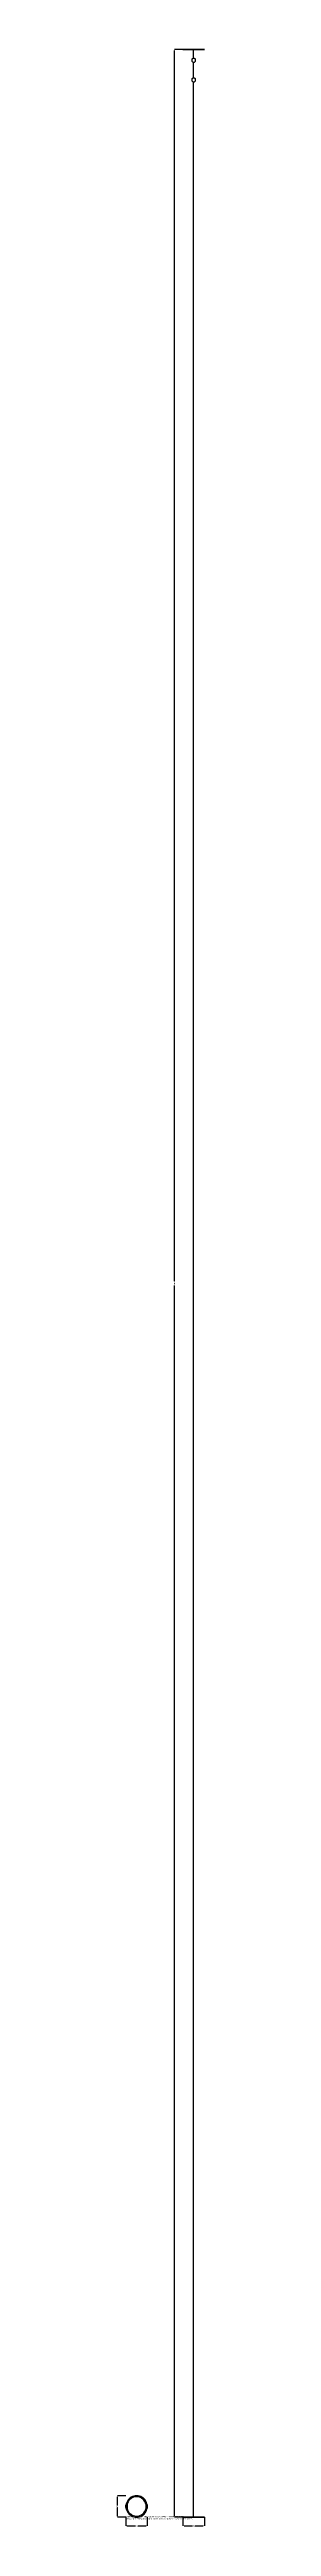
# Model space of a CAD drawing. Header units: millimetres. Extents: x -26 to 220, y -7026 to 6900.
# Drawn here: x -26 to 220, y -26 to 6900 of the extents above; entities that cross this region are included whole.
import ezdxf

# ---------------------------------------------------------------- set-up
doc = ezdxf.new("R2010")
doc.units = ezdxf.units.MM
for name, color, linetype in [('DIMENSIONS', 7, 'Continuous'), ('NOTES', 7, 'Continuous'), ('XY', 7, 'Continuous'), ('YZ', 7, 'Continuous')]:
    doc.layers.add(name, color=color, linetype=linetype)
doc.dimstyles.get("Standard").update_dxf_attribs({"dimtxt": 2.5, "dimasz": 2.5, "dimexe": 1.25, "dimexo": 0.625, "dimtad": 1, "dimcen": 2.5, "dimazin": 3, "dimtfac": 1, "dimtmove": 0, "dimatfit": 3})

# ---------------------------------------------------------------- blocks, each defined once
blk = doc.blocks.new('_CLOSEDFILLED')
at = {"color": 0, "linetype": 'BYBLOCK'}
blk.add_solid([(-1, 0.2), (0, 0), (-1, -0.2)], dxfattribs=at)
blk = doc.blocks.new('*D1')
for p, q in [((0, 0), (0, -24)), ((60, 0), (60, -24)), ((3, -24), (27, -24)), ((33, -24), (57, -24))]:
    blk.add_line(p, q)
at = {"layer": 'Defpoints'}
for p in [(0, 0), (60, 0), (0, -24)]:
    blk.add_point(p, dxfattribs=at)
at = {"layer": 'DIMENSIONS', "xscale": 3, "yscale": 3, "rotation": 180}
blk.add_blockref('_CLOSEDFILLED', (0, -24), dxfattribs=at)
at = {"layer": 'DIMENSIONS', "xscale": 3, "yscale": 3}
blk.add_blockref('_CLOSEDFILLED', (60, -24), dxfattribs=at)
at = {"layer": 'DIMENSIONS', "insert": (30, -24), "char_height": 3, "attachment_point": 5}
blk.add_mtext('60', dxfattribs=at)
blk = doc.blocks.new('*D2')
for p, q in [((0, 60), (-24, 60)), ((-24, 33), (-24, 57)), ((-24, 3), (-24, 27)), ((0, 0), (-24, 0))]:
    blk.add_line(p, q)
at = {"layer": 'Defpoints'}
for p in [(-24, 0), (0, 60), (0, 0)]:
    blk.add_point(p, dxfattribs=at)
at = {"layer": 'DIMENSIONS', "xscale": 3, "yscale": 3}
for p, rotation in [((-24, 60), 90), ((-24, 0), 270)]:
    blk.add_blockref('_CLOSEDFILLED', p, dxfattribs=dict(at, rotation=rotation))
at = {"layer": 'DIMENSIONS', "insert": (-24, 30), "char_height": 3, "attachment_point": 5, "rotation": 90}
blk.add_mtext('60', dxfattribs=at)
blk = doc.blocks.new('*D5')
for p, q in [((160, 0), (160, -24)), ((220, 0), (220, -24)), ((163, -24), (187, -24)), ((193, -24), (217, -24))]:
    blk.add_line(p, q)
at = {"layer": 'Defpoints'}
for p in [(160, 0), (220, 0), (160, -24)]:
    blk.add_point(p, dxfattribs=at)
at = {"layer": 'DIMENSIONS', "xscale": 3, "yscale": 3, "rotation": 180}
blk.add_blockref('_CLOSEDFILLED', (160, -24), dxfattribs=at)
at = {"layer": 'DIMENSIONS', "xscale": 3, "yscale": 3}
blk.add_blockref('_CLOSEDFILLED', (220, -24), dxfattribs=at)
at = {"layer": 'DIMENSIONS', "insert": (190, -24), "char_height": 3, "attachment_point": 5}
blk.add_mtext('60', dxfattribs=at)
blk = doc.blocks.new('*D6')
for p, q in [((160, 6900), (136, 6900)), ((136, 3456), (136, 6897)), ((136, 3), (136, 3444)), ((160, 0), (136, 0))]:
    blk.add_line(p, q)
at = {"layer": 'Defpoints'}
for p in [(160, 6900), (136, 0), (160, 0)]:
    blk.add_point(p, dxfattribs=at)
at = {"layer": 'DIMENSIONS', "xscale": 3, "yscale": 3}
for p, rotation in [((136, 6900), 90), ((136, 0), 270)]:
    blk.add_blockref('_CLOSEDFILLED', p, dxfattribs=dict(at, rotation=rotation))
at = {"layer": 'DIMENSIONS', "insert": (136, 3450), "char_height": 3, "attachment_point": 5, "rotation": 90}
blk.add_mtext('6900', dxfattribs=at)

msp = doc.modelspace()

# ---------------------------------------------------------------- linework, layer by layer
at = {"layer": 'XY'}
for points in [[(60, 30), (59.7433, 33.9158), (58.9778, 37.7646), (57.7164, 41.4805), (55.9808, 45), (53.8006, 48.2628), (51.2132, 51.2132), (48.2628, 53.8006), (45, 55.9808), (41.4805, 57.7164), (37.7646, 58.9778), (33.9158, 59.7433), (30, 60), (26.0842, 59.7433), (22.2354, 58.9778), (18.5195, 57.7164), (15, 55.9808), (11.7372, 53.8006), (8.7868, 51.2132), (6.1994, 48.2628), (4.0192, 45), (2.2836, 41.4805), (1.0222, 37.7646), (0.2567, 33.9158), (0, 30), (0.2567, 26.0842), (1.0222, 22.2354), (2.2836, 18.5195), (4.0192, 15), (6.1994, 11.7372), (8.7868, 8.7868), (11.7372, 6.1994), (15, 4.0192), (18.5195, 2.2836), (22.2354, 1.0222), (26.0842, 0.2567), (30, 0), (33.9158, 0.2567), (37.7646, 1.0222), (41.4805, 2.2836), (45, 4.0192), (48.2628, 6.1994), (51.2132, 8.7868), (53.8006, 11.7372), (55.9808, 15), (57.7164, 18.5195), (58.9778, 22.2354), (59.7433, 26.0842), (60, 30)], [(60, 30), (59.7433, 33.9158), (58.9778, 37.7646), (57.7164, 41.4805), (55.9808, 45), (53.8006, 48.2628), (51.2132, 51.2132), (48.2628, 53.8006), (45, 55.9808), (41.4805, 57.7164), (37.7646, 58.9778), (33.9158, 59.7433), (30, 60), (26.0842, 59.7433), (22.2354, 58.9778), (18.5195, 57.7164), (15, 55.9808), (11.7372, 53.8006), (8.7868, 51.2132), (6.1994, 48.2628), (4.0192, 45), (2.2836, 41.4805), (1.0222, 37.7646), (0.2567, 33.9158), (0, 30), (0.2567, 26.0842), (1.0222, 22.2354), (2.2836, 18.5195), (4.0192, 15), (6.1994, 11.7372), (8.7868, 8.7868), (11.7372, 6.1994), (15, 4.0192), (18.5195, 2.2836), (22.2354, 1.0222), (26.0842, 0.2567), (30, 0), (33.9158, 0.2567), (37.7646, 1.0222), (41.4805, 2.2836), (45, 4.0192), (48.2628, 6.1994), (51.2132, 8.7868), (53.8006, 11.7372), (55.9808, 15), (57.7164, 18.5195), (58.9778, 22.2354), (59.7433, 26.0842), (60, 30)], [(0, 30), (0.0837, 27.7603), (0.2797, 25.9131), (0.4594, 24.77), (0.5028, 24.5303), (0.3803, 25.2381), (0.1748, 26.7657), (0.0219, 28.8544), (0.0219, 31.1456), (0.1748, 33.2343), (0.3803, 34.7619), (0.5028, 35.4697), (0.4594, 35.23), (0.2797, 34.0869), (0.0837, 32.2397), (0, 30)], [(0, 30), (0.0837, 27.7603), (0.2797, 25.9131), (0.4594, 24.77), (0.5028, 24.5303), (0.3803, 25.2381), (0.1748, 26.7657), (0.0219, 28.8544), (0.0219, 31.1456), (0.1748, 33.2343), (0.3803, 34.7619), (0.5028, 35.4697), (0.4594, 35.23), (0.2797, 34.0869), (0.0837, 32.2397), (0, 30)], [(0, 30), (3, 30)], [(0, 30), (3, 30)], [(3, 30), (3.0931, 27.7596), (3.3111, 25.9131), (3.5113, 24.7702), (3.5598, 24.5303), (3.4232, 25.2384), (3.1945, 26.7654), (3.0243, 28.8538), (3.0243, 31.1462), (3.1945, 33.2346), (3.4232, 34.7616), (3.5598, 35.4697), (3.5113, 35.2298), (3.3111, 34.0869), (3.0931, 32.2404), (3, 30)], [(3, 30), (3.0931, 27.7596), (3.3111, 25.9131), (3.5113, 24.7702), (3.5598, 24.5303), (3.4232, 25.2384), (3.1945, 26.7654), (3.0243, 28.8538), (3.0243, 31.1462), (3.1945, 33.2346), (3.4232, 34.7616), (3.5598, 35.4697), (3.5113, 35.2298), (3.3111, 34.0869), (3.0931, 32.2404), (3, 30)], [(57, 30), (56.7123, 33.9312), (55.8552, 37.7787), (54.4471, 41.4603), (52.5179, 44.8977), (50.1088, 48.0176), (47.2712, 50.7535), (44.0654, 53.047), (40.5598, 54.8493), (36.8292, 56.1221), (32.953, 56.838), (29.0139, 56.982), (25.0958, 56.5509), (21.2822, 55.5539), (17.6545, 54.0122), (14.2898, 51.9588), (11.26, 49.4374), (8.6296, 46.5017), (6.4547, 43.2143), (4.7816, 39.6452), (3.646, 35.8706), (3.072, 31.9709), (3.072, 28.0291), (3.646, 24.1294), (4.7816, 20.3548), (6.4547, 16.7857), (8.6296, 13.4983), (11.26, 10.5626), (14.2898, 8.0412), (17.6545, 5.9878), (21.2822, 4.4461), (25.0958, 3.4491), (29.0139, 3.018), (32.953, 3.162), (36.8292, 3.8779), (40.5598, 5.1507), (44.0654, 6.953), (47.2712, 9.2465), (50.1088, 11.9824), (52.5179, 15.1023), (54.4471, 18.5397), (55.8552, 22.2213), (56.7123, 26.0688), (57, 30)], [(57, 30), (56.7123, 33.9312), (55.8552, 37.7787), (54.4471, 41.4603), (52.5179, 44.8977), (50.1088, 48.0176), (47.2712, 50.7535), (44.0654, 53.047), (40.5598, 54.8493), (36.8292, 56.1221), (32.953, 56.838), (29.0139, 56.982), (25.0958, 56.5509), (21.2822, 55.5539), (17.6545, 54.0122), (14.2898, 51.9588), (11.26, 49.4374), (8.6296, 46.5017), (6.4547, 43.2143), (4.7816, 39.6452), (3.646, 35.8706), (3.072, 31.9709), (3.072, 28.0291), (3.646, 24.1294), (4.7816, 20.3548), (6.4547, 16.7857), (8.6296, 13.4983), (11.26, 10.5626), (14.2898, 8.0412), (17.6545, 5.9878), (21.2822, 4.4461), (25.0958, 3.4491), (29.0139, 3.018), (32.953, 3.162), (36.8292, 3.8779), (40.5598, 5.1507), (44.0654, 6.953), (47.2712, 9.2465), (50.1088, 11.9824), (52.5179, 15.1023), (54.4471, 18.5397), (55.8552, 22.2213), (56.7123, 26.0688), (57, 30)], [(57, 30), (56.9757, 31.1462), (56.9069, 32.2404), (56.8055, 33.2346), (56.6889, 34.0869), (56.5768, 34.7616), (56.4887, 35.2298), (56.4402, 35.4697), (56.4402, 35.4697), (56.4887, 35.2298), (56.5768, 34.7616), (56.6889, 34.0869), (56.8055, 33.2346), (56.9069, 32.2404), (56.9757, 31.1462), (57, 30)], [(57, 30), (56.9757, 31.1462), (56.9069, 32.2404), (56.8055, 33.2346), (56.6889, 34.0869), (56.5768, 34.7616), (56.4887, 35.2298), (56.4402, 35.4697), (56.4402, 35.4697), (56.4887, 35.2298), (56.5768, 34.7616), (56.6889, 34.0869), (56.8055, 33.2346), (56.9069, 32.2404), (56.9757, 31.1462), (57, 30)], [(57, 30), (56.9757, 28.8538), (56.9069, 27.7596), (56.8055, 26.7654), (56.6889, 25.9131), (56.5768, 25.2384), (56.4887, 24.7702), (56.4402, 24.5303), (56.4402, 24.5303), (56.4887, 24.7702), (56.5768, 25.2384), (56.6889, 25.9131), (56.8055, 26.7654), (56.9069, 27.7596), (56.9757, 28.8538), (57, 30)], [(57, 30), (56.9757, 28.8538), (56.9069, 27.7596), (56.8055, 26.7654), (56.6889, 25.9131), (56.5768, 25.2384), (56.4887, 24.7702), (56.4402, 24.5303), (56.4402, 24.5303), (56.4887, 24.7702), (56.5768, 25.2384), (56.6889, 25.9131), (56.8055, 26.7654), (56.9069, 27.7596), (56.9757, 28.8538), (57, 30)], [(57, 30), (60, 30)], [(57, 30), (60, 30)], [(60, 30), (59.9781, 31.1456), (59.9163, 32.2397), (59.8252, 33.2343), (59.7203, 34.0869), (59.6197, 34.7619), (59.5406, 35.23), (59.4972, 35.4697), (59.4972, 35.4697), (59.5406, 35.23), (59.6197, 34.7619), (59.7203, 34.0869), (59.8252, 33.2343), (59.9163, 32.2397), (59.9781, 31.1456), (60, 30)], [(60, 30), (59.9781, 31.1456), (59.9163, 32.2397), (59.8252, 33.2343), (59.7203, 34.0869), (59.6197, 34.7619), (59.5406, 35.23), (59.4972, 35.4697), (59.4972, 35.4697), (59.5406, 35.23), (59.6197, 34.7619), (59.7203, 34.0869), (59.8252, 33.2343), (59.9163, 32.2397), (59.9781, 31.1456), (60, 30)], [(60, 30), (59.9781, 28.8544), (59.9163, 27.7603), (59.8252, 26.7657), (59.7203, 25.9131), (59.6197, 25.2381), (59.5406, 24.77), (59.4972, 24.5303), (59.4972, 24.5303), (59.5406, 24.77), (59.6197, 25.2381), (59.7203, 25.9131), (59.8252, 26.7657), (59.9163, 27.7603), (59.9781, 28.8544), (60, 30)], [(60, 30), (59.9781, 28.8544), (59.9163, 27.7603), (59.8252, 26.7657), (59.7203, 25.9131), (59.6197, 25.2381), (59.5406, 24.77), (59.4972, 24.5303), (59.4972, 24.5303), (59.5406, 24.77), (59.6197, 25.2381), (59.7203, 25.9131), (59.8252, 26.7657), (59.9163, 27.7603), (59.9781, 28.8544), (60, 30)]]:
    msp.add_lwpolyline(points, dxfattribs=at)
at = {"layer": 'YZ'}
for points in [[(190, 6900), (193.9158, 6900), (197.7646, 6900), (201.4805, 6900), (205, 6900), (208.2628, 6900), (211.2132, 6900), (213.8006, 6900), (215.9808, 6900), (217.7164, 6900), (218.9778, 6900), (219.7433, 6900), (220, 6900), (219.7433, 6900), (218.9778, 6900), (217.7164, 6900), (215.9808, 6900), (213.8006, 6900), (211.2132, 6900), (208.2628, 6900), (205, 6900), (201.4805, 6900), (197.7646, 6900), (193.9158, 6900), (190, 6900), (186.0842, 6900), (182.2354, 6900), (178.5195, 6900), (175, 6900), (171.7372, 6900), (168.7868, 6900), (166.1994, 6900), (164.0192, 6900), (162.2836, 6900), (161.0222, 6900), (160.2567, 6900), (160, 6900), (160.2567, 6900), (161.0222, 6900), (162.2836, 6900), (164.0192, 6900), (166.1994, 6900), (168.7868, 6900), (171.7372, 6900), (175, 6900), (178.5195, 6900), (182.2354, 6900), (186.0842, 6900), (190, 6900)], [(190, 6900), (193.9312, 6900), (197.7787, 6900), (201.4603, 6900), (204.8977, 6900), (208.0176, 6900), (210.7535, 6900), (213.047, 6900), (214.8493, 6900), (216.1221, 6900), (216.838, 6900), (216.982, 6900), (216.5509, 6900), (215.5539, 6900), (214.0122, 6900), (211.9588, 6900), (209.4374, 6900), (206.5017, 6900), (203.2143, 6900), (199.6452, 6900), (195.8706, 6900), (191.9709, 6900), (188.0291, 6900), (184.1294, 6900), (180.3548, 6900), (176.7857, 6900), (173.4983, 6900), (170.5626, 6900), (168.0412, 6900), (165.9878, 6900), (164.4461, 6900), (163.4491, 6900), (163.018, 6900), (163.162, 6900), (163.8779, 6900), (165.1507, 6900), (166.953, 6900), (169.2465, 6900), (171.9824, 6900), (175.1023, 6900), (178.5397, 6900), (182.2213, 6900), (186.0688, 6900), (190, 6900)], [(190, 6875.5), (188.8544, 6875.3794), (187.7603, 6875.0233), (186.7657, 6874.4486), (185.9131, 6873.6806), (185.2381, 6872.7522), (184.77, 6871.7022), (184.5303, 6870.5761), (184.5303, 6869.4239), (184.77, 6868.2978), (185.2381, 6867.2478), (185.9131, 6866.3194), (186.7657, 6865.5514), (187.7603, 6864.9767), (188.8544, 6864.6206), (190, 6864.5)], [(190, 6875.5), (187.7603, 6875.0233), (185.9131, 6873.6806), (184.77, 6871.7022), (184.5303, 6869.4239), (185.2381, 6867.2478), (186.7657, 6865.5514), (188.8544, 6864.6206), (191.1456, 6864.6206), (193.2343, 6865.5514), (194.7619, 6867.2478), (195.4697, 6869.4239), (195.23, 6871.7022), (194.0869, 6873.6806), (192.2397, 6875.0233), (190, 6875.5)], [(190, 6875.5), (188.8538, 6875.3792), (187.7596, 6875.023), (186.7654, 6874.4483), (185.9131, 6873.6807), (185.2384, 6872.7527), (184.7702, 6871.7029), (184.5303, 6870.5764), (184.5303, 6869.4236), (184.7702, 6868.2971), (185.2384, 6867.2473), (185.9131, 6866.3193), (186.7654, 6865.5517), (187.7596, 6864.977), (188.8538, 6864.6208), (190, 6864.5)], [(190, 6875.5), (187.7596, 6875.023), (185.9131, 6873.6807), (184.7702, 6871.7029), (184.5303, 6869.4236), (185.2384, 6867.2473), (186.7654, 6865.5517), (188.8538, 6864.6208), (191.1462, 6864.6208), (193.2346, 6865.5517), (194.7616, 6867.2473), (195.4697, 6869.4236), (195.2298, 6871.7029), (194.0869, 6873.6807), (192.2404, 6875.023), (190, 6875.5)], [(190, 6875.5), (190, 6900)], [(190, 6875.5), (190, 6900)], [(190, 6864.5), (191.1456, 6864.6206), (192.2397, 6864.9767), (193.2343, 6865.5514), (194.0869, 6866.3194), (194.7619, 6867.2478), (195.23, 6868.2978), (195.4697, 6869.4239), (195.4697, 6870.5761), (195.23, 6871.7022), (194.7619, 6872.7522), (194.0869, 6873.6806), (193.2343, 6874.4486), (192.2397, 6875.0233), (191.1456, 6875.3794), (190, 6875.5)], [(190, 6864.5), (191.1462, 6864.6208), (192.2404, 6864.977), (193.2346, 6865.5517), (194.0869, 6866.3193), (194.7616, 6867.2473), (195.2298, 6868.2971), (195.4697, 6869.4236), (195.4697, 6870.5764), (195.2298, 6871.7029), (194.7616, 6872.7527), (194.0869, 6873.6807), (193.2346, 6874.4483), (192.2404, 6875.023), (191.1462, 6875.3792), (190, 6875.5)], [(190, 6820.5), (190, 6864.5)], [(190, 6820.5), (190, 6864.5)], [(190, 6820.5), (188.8544, 6820.3794), (187.7603, 6820.0233), (186.7657, 6819.4486), (185.9131, 6818.6806), (185.2381, 6817.7522), (184.77, 6816.7022), (184.5303, 6815.5761), (184.5303, 6814.4239), (184.77, 6813.2978), (185.2381, 6812.2478), (185.9131, 6811.3194), (186.7657, 6810.5514), (187.7603, 6809.9767), (188.8544, 6809.6206), (190, 6809.5)], [(190, 6820.5), (187.7603, 6820.0233), (185.9131, 6818.6806), (184.77, 6816.7022), (184.5303, 6814.4239), (185.2381, 6812.2478), (186.7657, 6810.5514), (188.8544, 6809.6206), (191.1456, 6809.6206), (193.2343, 6810.5514), (194.7619, 6812.2478), (195.4697, 6814.4239), (195.23, 6816.7022), (194.0869, 6818.6806), (192.2397, 6820.0233), (190, 6820.5)], [(190, 6820.5), (188.8538, 6820.3792), (187.7596, 6820.023), (186.7654, 6819.4483), (185.9131, 6818.6807), (185.2384, 6817.7527), (184.7702, 6816.7029), (184.5303, 6815.5764), (184.5303, 6814.4236), (184.7702, 6813.2971), (185.2384, 6812.2473), (185.9131, 6811.3193), (186.7654, 6810.5517), (187.7596, 6809.977), (188.8538, 6809.6208), (190, 6809.5)], [(190, 6820.5), (187.7596, 6820.023), (185.9131, 6818.6807), (184.7702, 6816.7029), (184.5303, 6814.4236), (185.2384, 6812.2473), (186.7654, 6810.5517), (188.8538, 6809.6208), (191.1462, 6809.6208), (193.2346, 6810.5517), (194.7616, 6812.2473), (195.4697, 6814.4236), (195.2298, 6816.7029), (194.0869, 6818.6807), (192.2404, 6820.023), (190, 6820.5)], [(190, 6809.5), (191.1456, 6809.6206), (192.2397, 6809.9767), (193.2343, 6810.5514), (194.0869, 6811.3194), (194.7619, 6812.2478), (195.23, 6813.2978), (195.4697, 6814.4239), (195.4697, 6815.5761), (195.23, 6816.7022), (194.7619, 6817.7522), (194.0869, 6818.6806), (193.2343, 6819.4486), (192.2397, 6820.0233), (191.1456, 6820.3794), (190, 6820.5)], [(190, 6809.5), (191.1462, 6809.6208), (192.2404, 6809.977), (193.2346, 6810.5517), (194.0869, 6811.3193), (194.7616, 6812.2473), (195.2298, 6813.2971), (195.4697, 6814.4236), (195.4697, 6815.5764), (195.2298, 6816.7029), (194.7616, 6817.7527), (194.0869, 6818.6807), (193.2346, 6819.4483), (192.2404, 6820.023), (191.1462, 6820.3792), (190, 6820.5)], [(190, 0), (190, 6809.5)], [(190, 0), (190, 6809.5)], [(190, 0), (193.9158, 0), (197.7646, 0), (201.4805, 0), (205, 0), (208.2628, 0), (211.2132, 0), (213.8006, 0), (215.9808, 0), (217.7164, 0), (218.9778, 0), (219.7433, 0), (220, 0), (219.7433, 0), (218.9778, 0), (217.7164, 0), (215.9808, 0), (213.8006, 0), (211.2132, 0), (208.2628, 0), (205, 0), (201.4805, 0), (197.7646, 0), (193.9158, 0), (190, 0), (186.0842, 0), (182.2354, 0), (178.5195, 0), (175, 0), (171.7372, 0), (168.7868, 0), (166.1994, 0), (164.0192, 0), (162.2836, 0), (161.0222, 0), (160.2567, 0), (160, 0), (160.2567, 0), (161.0222, 0), (162.2836, 0), (164.0192, 0), (166.1994, 0), (168.7868, 0), (171.7372, 0), (175, 0), (178.5195, 0), (182.2354, 0), (186.0842, 0), (190, 0)], [(190, 0), (193.9312, 0), (197.7787, 0), (201.4603, 0), (204.8977, 0), (208.0176, 0), (210.7535, 0), (213.047, 0), (214.8493, 0), (216.1221, 0), (216.838, 0), (216.982, 0), (216.5509, 0), (215.5539, 0), (214.0122, 0), (211.9588, 0), (209.4374, 0), (206.5017, 0), (203.2143, 0), (199.6452, 0), (195.8706, 0), (191.9709, 0), (188.0291, 0), (184.1294, 0), (180.3548, 0), (176.7857, 0), (173.4983, 0), (170.5626, 0), (168.0412, 0), (165.9878, 0), (164.4461, 0), (163.4491, 0), (163.018, 0), (163.162, 0), (163.8779, 0), (165.1507, 0), (166.953, 0), (169.2465, 0), (171.9824, 0), (175.1023, 0), (178.5397, 0), (182.2213, 0), (186.0688, 0), (190, 0)]]:
    msp.add_lwpolyline(points, dxfattribs=at)

# ---------------------------------------------------------------- texts
at = {"layer": 'NOTES'}
for s, p in [('SURFACE-V3 / mm / NON-ADOPTED DIGITAL CANDIDATE / NOT FOR FABRICATION', (0, 0)), ('Orthographic wireframe; curves sampled. Source STEP owns geometry. Allocations are not hardware.', (0, -6))]:
    msp.add_text(s, height=3, dxfattribs=at).set_placement(p)

# ---------------------------------------------------------------- dimensions: what is measured, and where the dimension line sits
at = {"layer": 'DIMENSIONS'}
for base, p1, p2, picture, middle in [((136, 0), (160, 0), (160, 6900), '*D6', (136, 3450)), ((-24, 0), (0, 0), (0, 60), '*D2', (-24, 30))]:
    dim = msp.add_linear_dim(base=base, p1=p1, p2=p2, angle=90, dimstyle='Standard', override={"dimtxt": 3, "dimasz": 3, "dimdec": 3}, dxfattribs=at)
    dim.commit()
    dim.dimension.update_dxf_attribs({"geometry": picture, "text_midpoint": middle})
for base, p1, p2, picture, middle in [((0, -24), (0, 0), (60, 0), '*D1', (30, -24)), ((160, -24), (160, 0), (220, 0), '*D5', (190, -24))]:
    dim = msp.add_linear_dim(base=base, p1=p1, p2=p2, dimstyle='Standard', override={"dimtxt": 3, "dimasz": 3, "dimdec": 3}, dxfattribs=at)
    dim.commit()
    dim.dimension.update_dxf_attribs({"geometry": picture, "text_midpoint": middle})

doc.saveas('drawing.dxf')
